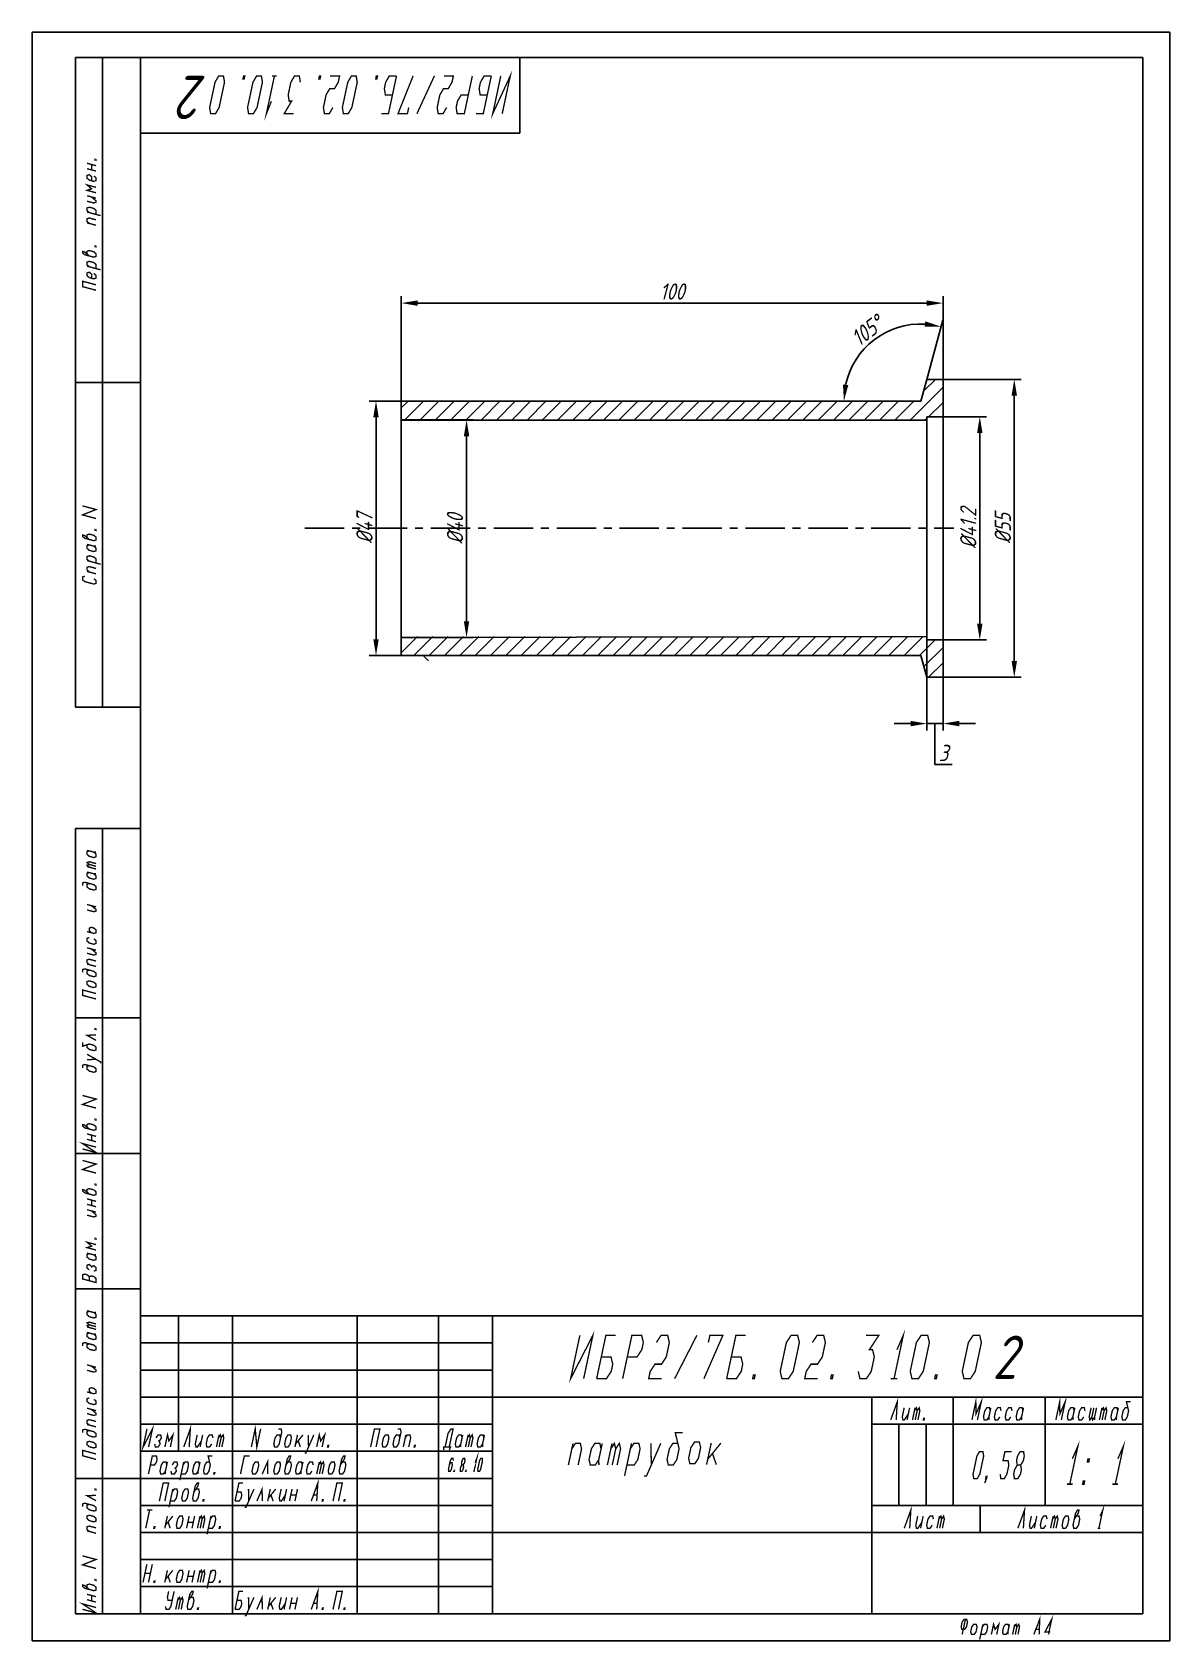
# Model space of a CAD drawing. Header units: millimetres. Extents: x 0 to 210, y 0 to 297.
import ezdxf

# ---------------------------------------------------------------- set-up
doc = ezdxf.new("R2010")
doc.units = ezdxf.units.MM
doc.header["$LTSCALE"] = 19.36
doc.header["$PDMODE"] = 3
doc.header["$PDSIZE"] = 1
doc.linetypes.add('CENTER', pattern=[0.6, 0.375, -0.075, 0.075, -0.075])
doc.layers.get('0').update_dxf_attribs({"linetype": 'CONTINUOUS'})
doc.layers.get('Defpoints').update_dxf_attribs({"linetype": 'CONTINUOUS'})
doc.layers.add('ALL_AXIS', color=7, linetype='CONTINUOUS')
doc.layers.add('Layer2', color=7, linetype='CONTINUOUS')
doc.styles.add('GOST', font='GOST.shx', dxfattribs={"oblique": 15})
doc.dimstyles.new('GOST', dxfattribs={"dimscale": 0, "dimtxt": 3, "dimasz": 3, "dimexe": 1.25, "dimexo": 0, "dimtad": 1, "dimtoh": 1, "dimdec": 3, "dimdsep": 46, "dimtxsty": 'GOST', "dimcen": 5, "dimadec": 3, "dimazin": 2, "dimtfac": 1, "dimtdec": 4, "dimtmove": 1, "dimatfit": 3, "dimfxl": 1, "dimtolj": 1, "dimtzin": 0, "dimarcsym": 0})

msp = doc.modelspace()

# ---------------------------------------------------------------- texts
at = {"insert": (32.3243, 280.9401), "char_height": 8, "width": 7.1755, "attachment_point": 1, "rotation": 180, "style": 'GOST'}
msp.add_mtext('{\\Fgost.shx;2}', dxfattribs=at)
at = {"insert": (177.2637, 56.3549), "char_height": 8, "width": 8.6803, "attachment_point": 1, "style": 'GOST'}
msp.add_mtext('{\\Fgost.shx;2}', dxfattribs=at)

# ---------------------------------------------------------------- blocks, each defined once
blk = doc.blocks.new('*D5')
at = {"layer": 'Defpoints', "color": 0}
for p in [(168.14, 246.98), (168.14, 232.9), (68.14, 228.9)]:
    blk.add_point(p, dxfattribs=at)
at = {"layer": 'Layer2', "color": 0, "lineweight": -2}
for p, q in [((68.14, 228.9), (68.14, 248.23)), ((71.14, 246.98), (165.14, 246.98)), ((168.14, 232.9), (168.14, 248.23))]:
    blk.add_line(p, q, dxfattribs=at)
at = {"layer": 'Layer2', "color": 0}
for points in [[(71.14, 247.48), (71.14, 246.48), (68.14, 246.98)], [(165.14, 247.48), (165.14, 246.48), (168.14, 246.98)]]:
    blk.add_solid(points, dxfattribs=at)
at = {"layer": 'Layer2', "color": 0, "insert": (118.14, 249.11), "char_height": 3, "attachment_point": 5, "style": 'GOST'}
blk.add_mtext('\\A1;100', dxfattribs=at)
blk = doc.blocks.new('*D6')
at = {"layer": 'Defpoints', "color": 0}
for p in [(166.72, 232.9), (168.14, 177.9), (181.29, 177.9)]:
    blk.add_point(p, dxfattribs=at)
at = {"layer": 'Layer2', "color": 0, "lineweight": -2}
for p, q in [((166.72, 232.9), (182.54, 232.9)), ((181.29, 229.9), (181.29, 180.9)), ((168.14, 177.9), (182.54, 177.9))]:
    blk.add_line(p, q, dxfattribs=at)
at = {"layer": 'Layer2', "color": 0}
for points in [[(180.79, 229.9), (181.79, 229.9), (181.29, 232.9)], [(180.79, 180.9), (181.79, 180.9), (181.29, 177.9)]]:
    blk.add_solid(points, dxfattribs=at)
at = {"layer": 'Layer2', "color": 0, "insert": (179.17, 205.4), "char_height": 3, "attachment_point": 5, "rotation": 90, "style": 'GOST'}
blk.add_mtext('\\A1;\\A1;%%c55 ', dxfattribs=at)
blk = doc.blocks.new('*D7')
at = {"layer": 'Defpoints', "color": 0}
for p in [(168.14, 226), (168.14, 184.8), (174.92, 184.8)]:
    blk.add_point(p, dxfattribs=at)
at = {"layer": 'Layer2', "color": 0, "lineweight": -2}
for p, q in [((168.14, 226), (176.17, 226)), ((174.92, 223), (174.92, 187.8)), ((168.14, 184.8), (176.17, 184.8))]:
    blk.add_line(p, q, dxfattribs=at)
at = {"layer": 'Layer2', "color": 0}
for points in [[(174.42, 223), (175.42, 223), (174.92, 226)], [(174.42, 187.8), (175.42, 187.8), (174.92, 184.8)]]:
    blk.add_solid(points, dxfattribs=at)
at = {"layer": 'Layer2', "color": 0, "insert": (172.8, 205.4), "char_height": 3, "attachment_point": 5, "rotation": 90, "style": 'GOST'}
blk.add_mtext('\\A1;\\A1;%%c41.2 ', dxfattribs=at)
blk = doc.blocks.new('*D8')
at = {"layer": 'Defpoints', "color": 0}
for p in [(165.14, 184.8), (168.14, 184.8), (168.14, 169.35)]:
    blk.add_point(p, dxfattribs=at)
at = {"layer": 'Layer2', "color": 0, "lineweight": -2}
for p, q in [((165.14, 184.8), (165.14, 168.1)), ((168.14, 184.8), (168.14, 168.1)), ((162.14, 169.35), (159.14, 169.35)), ((165.14, 169.35), (168.14, 169.35)), ((165.14, 169.35), (168.14, 169.35)), ((166.64, 169.35), (166.64, 161.79)), ((171.14, 169.35), (174.14, 169.35)), ((166.64, 161.79), (169.81, 161.79))]:
    blk.add_line(p, q, dxfattribs=at)
at = {"layer": 'Layer2', "color": 0}
for points in [[(162.14, 169.85), (162.14, 168.85), (165.14, 169.35)], [(171.14, 169.85), (171.14, 168.85), (168.14, 169.35)]]:
    blk.add_solid(points, dxfattribs=at)
at = {"layer": 'Layer2', "color": 0, "insert": (168.23, 163.92), "char_height": 3, "attachment_point": 5, "style": 'GOST'}
blk.add_mtext('\\A1;3', dxfattribs=at)
blk = doc.blocks.new('*D9')
at = {"layer": 'Defpoints', "color": 0}
for p in [(68.14, 225.4), (68.14, 185.23), (80.18, 185.23)]:
    blk.add_point(p, dxfattribs=at)
at = {"layer": 'Layer2', "color": 0, "lineweight": -2}
for p, q in [((68.14, 225.4), (81.43, 225.4)), ((80.18, 222.4), (80.18, 188.23)), ((68.14, 185.23), (81.43, 185.23))]:
    blk.add_line(p, q, dxfattribs=at)
at = {"layer": 'Layer2', "color": 0}
for points in [[(79.68, 222.4), (80.68, 222.4), (80.18, 225.4)], [(79.68, 188.23), (80.68, 188.23), (80.18, 185.23)]]:
    blk.add_solid(points, dxfattribs=at)
at = {"layer": 'Layer2', "color": 0, "insert": (78.05, 205.31), "char_height": 3, "attachment_point": 5, "rotation": 90, "style": 'GOST'}
blk.add_mtext('\\A1;\\A1;%%c40 ', dxfattribs=at)
blk = doc.blocks.new('*D10')
at = {"layer": 'Defpoints', "color": 0}
for p in [(68.14, 228.9), (63.47, 181.9), (68.14, 181.9)]:
    blk.add_point(p, dxfattribs=at)
at = {"layer": 'Layer2', "color": 0, "lineweight": -2}
for p, q in [((68.14, 228.9), (62.22, 228.9)), ((63.47, 225.9), (63.47, 184.9)), ((68.14, 181.9), (62.22, 181.9))]:
    blk.add_line(p, q, dxfattribs=at)
at = {"layer": 'Layer2', "color": 0}
for points in [[(62.97, 225.9), (63.97, 225.9), (63.47, 228.9)], [(62.97, 184.9), (63.97, 184.9), (63.47, 181.9)]]:
    blk.add_solid(points, dxfattribs=at)
at = {"layer": 'Layer2', "color": 0, "insert": (61.34, 205.4), "char_height": 3, "attachment_point": 5, "rotation": 90, "style": 'GOST'}
blk.add_mtext('\\A1;\\A1;%%c47 ', dxfattribs=at)
blk = doc.blocks.new('*D11')
at = {"layer": 'Defpoints', "color": 0}
for p in [(159.2, 242.27), (165.14, 232.9), (68.14, 228.9), (164.07, 228.9), (164.07, 228.9)]:
    blk.add_point(p, dxfattribs=at)
at = {"layer": 'Layer2', "color": 0, "lineweight": -2}
blk.add_line((165.14, 232.9), (168.07, 243.85), dxfattribs=at)
blk.add_arc((164.07, 228.9), 14.23, 87.102, 167.898, dxfattribs=at)
at = {"layer": 'Layer2', "color": 0}
for points in [[(164.87, 243.6), (164.71, 242.61), (167.75, 242.64)], [(150.65, 231.83), (149.66, 231.93), (149.84, 228.9)]]:
    blk.add_solid(points, dxfattribs=at)
at = {"layer": 'Layer2', "color": 0, "insert": (154.11, 241.87), "char_height": 3, "attachment_point": 5, "rotation": 37.5, "style": 'GOST'}
blk.add_mtext('\\A1;105°', dxfattribs=at)

# ---------------------------------------------------------------- dimensions: what is measured, and where the dimension line sits
at = {"layer": 'Layer2'}
for base, p1, p2, picture, middle in [((168.1402, 246.9824), (68.1402, 228.8964), (168.1402, 232.8964), '*D5', (118.1402, 249.1074)), ((168.1402, 169.3535), (165.1402, 184.7964), (168.1402, 184.7964), '*D8', (167.2652, 163.916))]:
    dim = msp.add_linear_dim(base=base, p1=p1, p2=p2, dimstyle='GOST', override={"dimscale": 1}, dxfattribs=at)
    dim.commit()
    dim.dimension.update_dxf_attribs({"geometry": picture, "text_midpoint": middle})
dim = msp.add_angular_dim_2l(base=(159.2016, 242.2679), line1=((165.1402, 232.8964), (164.0684, 228.8964)), line2=((164.0684, 228.8964), (68.1402, 228.8964)), dimstyle='GOST', override={"dimscale": 1}, dxfattribs=at)
dim.commit()
dim.dimension.update_dxf_attribs({"geometry": '*D11', "text_midpoint": (154.1123, 241.8714)})
for base, p1, p2, text, picture, middle in [((181.2939, 177.8964), (166.7227, 232.8964), (168.1402, 177.8964), '\\A1;%%c<> ', '*D6', (179.1689, 205.3964)), ((63.4657, 181.8964), (68.1402, 228.8964), (68.1402, 181.8964), '\\A1;%%c<> ', '*D10', (61.3407, 205.3964)), ((174.9232, 184.7964), (168.1402, 225.9964), (168.1402, 184.7964), '\\A1;%%c<> ', '*D7', (172.798, 205.3964)), ((80.1798, 185.2256), (68.1402, 225.3964), (68.1402, 185.2256), '\\A1;%%c40 ', '*D9', (78.0548, 205.311))]:
    dim = msp.add_linear_dim(base=base, p1=p1, p2=p2, angle=90, text=text, dimstyle='GOST', override={"dimscale": 1, "dimgap": 0.625, "dimlfac": 1, "dimsah": 1, "dimse1": 0, "dimse2": 0, "dimsd1": 0, "dimsd2": 0, "dimtmove": 1}, dxfattribs=at)
    dim.commit()
    dim.dimension.update_dxf_attribs({"geometry": picture, "text_midpoint": middle})

# ---------------------------------------------------------------- linework, layer by layer
at = {"color": 7, "linetype": 'Continuous'}
for p, q in [((0, 297), (0, 0)), ((0, 297), (210, 297)), ((210, 297), (210, 0)), ((8, 172.3499), (8, 292.3499)), ((8, 292.3499), (20, 292.3499)), ((13, 172.3499), (13, 292.3499)), ((90, 292.3499), (20, 292.3499)), ((20, 278.3499), (20, 292.3499)), ((20, 172.3499), (20, 292.3499)), ((20, 5), (20, 292.3499)), ((205, 292.3499), (20, 292.3499)), ((90, 278.3499), (90, 292.3499)), ((205, 5), (205, 292.3499)), ((90, 278.3499), (20, 278.3499)), ((8, 232.3499), (20, 232.3499)), ((165.1402, 232.8964), (164.0684, 228.8964)), ((168.1402, 232.8964), (165.1402, 232.8964)), ((168.1402, 177.8964), (168.1402, 232.8964)), ((68.1402, 228.8964), (68.1402, 181.8964)), ((164.0684, 228.8964), (68.1402, 228.8964)), ((168.1402, 225.9964), (165.1402, 225.9964)), ((165.1402, 184.7964), (165.1402, 225.9964)), ((68.1402, 225.3964), (165.1402, 225.3964)), ((68.1402, 185.2256), (165.1402, 185.3964)), ((168.1402, 184.7964), (165.1402, 184.7964)), ((164.0684, 181.8964), (68.1402, 181.8964)), ((165.1402, 177.8964), (164.0684, 181.8964)), ((168.1402, 177.8964), (165.1402, 177.8964)), ((8, 172.3499), (20, 172.3499)), ((8, 5), (8, 150)), ((8, 150), (20, 150)), ((13, 5), (13, 150)), ((20, 5), (20, 150)), ((8, 115), (20, 115)), ((8, 90), (20, 90)), ((8, 65), (20, 65)), ((205, 60), (20, 60)), ((20, 5), (20, 60)), ((27, 35), (27, 60)), ((37, 5), (37, 60)), ((60, 5), (60, 60)), ((75, 5), (75, 60)), ((85, 5), (85, 60)), ((205, 5), (205, 60)), ((85, 55), (20, 55)), ((85, 50), (20, 50)), ((205, 45), (20, 45)), ((155, 5), (155, 45)), ((170, 25), (170, 45)), ((187, 25), (187, 45)), ((85, 40), (20, 40)), ((205, 40), (155, 40)), ((160, 25), (160, 40)), ((165, 25), (165, 40)), ((85, 35), (20, 35)), ((8, 30), (20, 30)), ((85, 30), (20, 30)), ((85, 25), (20, 25)), ((205, 25), (155, 25)), ((175, 20), (175, 25)), ((205, 20), (20, 20)), ((85, 15), (20, 15)), ((85, 10), (20, 10)), ((8, 5), (20, 5)), ((205, 5), (20, 5)), ((205, 5), (20, 5)), ((0, 0), (210, 0))]:
    msp.add_line(p, q, dxfattribs=at)
at = {"color": 2, "linetype": 'Continuous'}
for p, q in [((164.561, 230.7347), (166.7227, 232.8964)), ((68.1402, 227.652), (69.3846, 228.8964)), ((68.713, 225.3964), (72.213, 228.8964)), ((71.5415, 225.3964), (75.0415, 228.8964)), ((74.3699, 225.3964), (77.8699, 228.8964)), ((77.1983, 225.3964), (80.6983, 228.8964)), ((80.0267, 225.3964), (83.5267, 228.8964)), ((82.8552, 225.3964), (86.3552, 228.8964)), ((85.6836, 225.3964), (89.1836, 228.8964)), ((88.512, 225.3964), (92.012, 228.8964)), ((91.3404, 225.3964), (94.8404, 228.8964)), ((94.1689, 225.3964), (97.6689, 228.8964)), ((96.9973, 225.3964), (100.4973, 228.8964)), ((99.8257, 225.3964), (103.3257, 228.8964)), ((102.6541, 225.3964), (106.1541, 228.8964)), ((105.4826, 225.3964), (108.9826, 228.8964)), ((108.311, 225.3964), (111.811, 228.8964)), ((111.1394, 225.3964), (114.6394, 228.8964)), ((113.9679, 225.3964), (117.4679, 228.8964)), ((116.7963, 225.3964), (120.2963, 228.8964)), ((119.6247, 225.3964), (123.1247, 228.8964)), ((122.4531, 225.3964), (125.9531, 228.8964)), ((125.2816, 225.3964), (128.7816, 228.8964)), ((128.11, 225.3964), (131.61, 228.8964)), ((130.9384, 225.3964), (134.4384, 228.8964)), ((133.7668, 225.3964), (137.2668, 228.8964)), ((136.5953, 225.3964), (140.0953, 228.8964)), ((139.4237, 225.3964), (142.9237, 228.8964)), ((142.2521, 225.3964), (145.7521, 228.8964)), ((145.0806, 225.3964), (148.5806, 228.8964)), ((147.909, 225.3964), (151.409, 228.8964)), ((150.7374, 225.3964), (154.2374, 228.8964)), ((153.5658, 225.3964), (157.0658, 228.8964)), ((156.3943, 225.3964), (159.8943, 228.8964)), ((159.2227, 225.3964), (162.7227, 228.8964)), ((162.0511, 225.3964), (168.1402, 231.4855)), ((165.4795, 225.9964), (168.1402, 228.6571)), ((164.8795, 225.3964), (165.1402, 225.6571)), ((68.1402, 185.2256), (68.311, 185.3964)), ((68.1402, 182.3972), (71.1394, 185.3964)), ((70.4679, 181.8964), (73.9679, 185.3964)), ((73.2963, 181.8964), (76.7963, 185.3964)), ((76.1247, 181.8964), (79.6247, 185.3964)), ((78.9531, 181.8964), (82.4531, 185.3964)), ((81.7816, 181.8964), (85.2816, 185.3964)), ((84.61, 181.8964), (88.11, 185.3964)), ((87.4384, 181.8964), (90.9384, 185.3964)), ((90.2668, 181.8964), (93.7668, 185.3964)), ((93.0953, 181.8964), (96.5953, 185.3964)), ((95.9237, 181.8964), (99.4237, 185.3964)), ((98.7521, 181.8964), (102.2521, 185.3964)), ((101.5806, 181.8964), (105.0806, 185.3964)), ((104.409, 181.8964), (107.909, 185.3964)), ((107.2374, 181.8964), (110.7374, 185.3964)), ((110.0658, 181.8964), (113.5658, 185.3964)), ((112.8943, 181.8964), (116.3943, 185.3964)), ((115.7227, 181.8964), (119.2227, 185.3964)), ((118.5511, 181.8964), (122.0511, 185.3964)), ((121.3795, 181.8964), (124.8795, 185.3964)), ((124.208, 181.8964), (127.708, 185.3964)), ((127.0364, 181.8964), (130.5364, 185.3964)), ((129.8648, 181.8964), (133.3648, 185.3964)), ((132.6933, 181.8964), (136.1933, 185.3964)), ((135.5217, 181.8964), (139.0217, 185.3964)), ((138.3501, 181.8964), (141.8501, 185.3964)), ((141.1785, 181.8964), (144.6785, 185.3964)), ((144.007, 181.8964), (147.507, 185.3964)), ((146.8354, 181.8964), (150.3354, 185.3964)), ((149.6638, 181.8964), (153.1638, 185.3964)), ((152.4922, 181.8964), (155.9922, 185.3964)), ((155.3207, 181.8964), (158.8207, 185.3964)), ((158.1491, 181.8964), (161.6491, 185.3964)), ((160.9775, 181.8964), (164.4775, 185.3964)), ((163.806, 181.8964), (166.706, 184.7964)), ((73.1402, 180.9038), (72.1477, 181.8964)), ((164.6107, 179.8727), (168.1402, 183.4022)), ((165.4628, 177.8964), (168.1402, 180.5738))]:
    msp.add_line(p, q, dxfattribs=at)
at = {"color": 2, "linetype": 'Continuous', "const_width": 0.25}
for points in [[(35.3125, 288.9281), (35.502, 287.7614), (34.5101, 283.0948), (33.8246, 281.9281), (32.9496, 281.9281), (32.7601, 283.0948), (33.752, 287.7614), (34.4375, 288.9281), (35.3125, 288.9281)], [(39.0312, 288.9281), (39.25, 288.9281), (39.126, 288.3448), (38.9073, 288.3448), (39.0312, 288.9281)], [(42.3125, 288.9281), (42.502, 287.7614), (41.5101, 283.0948), (40.8246, 281.9281), (39.9496, 281.9281), (39.7601, 283.0948), (40.752, 287.7614), (41.4375, 288.9281), (42.3125, 288.9281)], [(44.1643, 284.2614), (43.2309, 281.9281), (44.7188, 288.9281)], [(45.1563, 288.9281), (44.2812, 288.9281)], [(48.2621, 281.9281), (46.5121, 281.9281), (47.8831, 284.2614), (47.4456, 284.2614), (47.256, 285.4281), (47.752, 287.7614), (48.4375, 288.9281), (49.3125, 288.9281), (49.502, 287.7614)], [(53.0313, 288.9281), (53.25, 288.9281), (53.126, 288.3448), (52.9073, 288.3448), (53.0313, 288.9281)], [(55.5101, 283.0948), (54.8246, 281.9281), (53.9496, 281.9281), (53.7601, 283.0948), (54.2561, 285.4281), (54.9415, 286.5948), (55.8165, 286.5948), (56.502, 287.7614), (56.75, 288.9281), (55, 288.9281)], [(59.8125, 288.9281), (60.002, 287.7614), (59.0101, 283.0948), (58.3246, 281.9281), (57.4496, 281.9281), (57.2601, 283.0948), (58.252, 287.7614), (58.9375, 288.9281), (59.8125, 288.9281)], [(63.5312, 288.9281), (63.75, 288.9281), (63.626, 288.3448), (63.4073, 288.3448), (63.5312, 288.9281)], [(67.25, 288.9281), (65.7621, 281.9281), (64.4496, 281.9281)], [(67.25, 288.9281), (65.9375, 288.9281), (65.252, 287.7614), (65.004, 286.5948), (65.1936, 285.4281), (66.506, 285.4281)], [(70.3125, 288.9281), (67.5121, 281.9281), (69.2621, 281.9281), (69.5101, 283.0948)], [(74.25, 288.9281), (71.0121, 281.9281)], [(76.5101, 283.0948), (75.8246, 281.9281), (74.9496, 281.9281), (74.7601, 283.0948), (75.2561, 285.4281), (75.9415, 286.5948), (76.8165, 286.5948), (77.502, 287.7614), (77.75, 288.9281), (76, 288.9281)], [(81.25, 288.9281), (79.7621, 281.9281), (78.4496, 281.9281), (78.2601, 283.0948), (78.5081, 284.2614), (79.1935, 285.4281), (80.5061, 285.4281)], [(84.75, 288.9281), (83.2621, 281.9281), (81.9496, 281.9281)], [(84.75, 288.9281), (83.4375, 288.9281), (82.752, 287.7614), (82.504, 286.5948), (82.6935, 285.4281), (84.006, 285.4281)], [(86.7621, 281.9281), (88.25, 288.9281), (85.0121, 281.9281), (86.5, 288.9281)], [(11.7941, 273.4749), (11.7941, 273.3499), (11.5858, 273.4057), (11.5858, 273.5307), (11.7941, 273.4749)], [(10.1274, 272.7965), (11.7941, 272.3499)], [(11.7941, 271.3499), (10.1274, 271.7965)], [(10.9608, 269.5732), (10.9608, 270.3232), (10.5441, 270.6848), (10.1274, 270.5465), (10.1274, 270.0465), (10.5441, 269.6848), (11.3774, 269.4615), (11.7941, 269.5999), (11.7941, 270.0999), (11.3774, 270.4616)], [(10.9608, 271.5732), (10.9608, 272.5732)], [(11.7941, 267.3499), (10.1274, 267.7965), (10.9608, 268.0732), (10.1274, 268.7965), (11.7941, 268.3499)], [(10.1274, 266.7965), (11.7941, 266.3499)], [(10.1274, 265.7965), (11.3774, 265.4615), (11.7941, 265.5999), (11.7941, 265.8499), (10.9608, 266.5732)], [(11.7941, 263.3499), (11.7941, 264.0999), (11.3774, 264.4615), (10.5441, 264.6848), (10.1274, 264.5465), (10.1274, 264.0465), (10.5441, 263.6848)], [(12.6274, 263.1266), (10.1274, 263.7965)], [(10.5441, 261.6848), (10.1274, 262.0465), (10.1274, 262.5465), (10.5441, 262.6848), (11.7941, 262.3499)], [(11.7941, 261.3499), (10.1274, 261.7965)], [(10.5441, 255.6848), (9.7108, 256.4081), (9.2941, 256.5198), (9.2941, 256.2698), (9.7108, 255.9081), (11.3774, 255.4616), (11.7941, 255.5999), (11.7941, 256.0999), (11.3774, 256.4615), (10.5441, 256.6848), (10.1274, 256.5465), (10.1274, 256.0465)], [(11.7941, 257.4749), (11.7941, 257.3499), (11.5858, 257.4057), (11.5858, 257.5307), (11.7941, 257.4749)], [(11.7941, 253.3499), (11.7941, 254.0999), (11.3774, 254.4615), (10.5441, 254.6848), (10.1274, 254.5465), (10.1274, 254.0465), (10.5441, 253.6848)], [(12.6274, 253.1266), (10.1274, 253.7965)], [(10.9608, 251.5732), (10.9608, 252.3232), (10.5441, 252.6848), (10.1274, 252.5465), (10.1274, 252.0465), (10.5441, 251.6848), (11.3774, 251.4615), (11.7941, 251.5999), (11.7941, 252.0999), (11.3774, 252.4615)], [(11.7941, 249.3499), (9.2941, 250.0198), (9.2941, 251.0198), (11.7941, 250.3499)], [(11.7941, 207.2041), (9.2941, 207.8739), (11.7941, 208.8707), (9.2941, 209.5406)], [(11.7941, 205.1207), (11.7941, 204.9957), (11.5858, 205.0516), (11.5858, 205.1766), (11.7941, 205.1207)], [(10.5441, 203.3307), (9.7108, 204.054), (9.2941, 204.1656), (9.2941, 203.9156), (9.7108, 203.554), (11.3774, 203.1074), (11.7941, 203.2457), (11.7941, 203.7457), (11.3774, 204.1074), (10.5441, 204.3307), (10.1274, 204.1923), (10.1274, 203.6923)], [(10.1274, 202.4423), (11.3774, 202.1074), (11.7941, 202.1207)], [(10.5441, 202.3307), (10.1274, 202.1923), (10.1274, 201.6923), (10.5441, 201.3307), (11.3774, 201.1074), (11.7941, 201.2457), (11.7941, 201.7457), (11.3774, 202.1074)], [(11.7941, 198.9957), (11.7941, 199.7457), (11.3774, 200.1074), (10.5441, 200.3307), (10.1274, 200.1923), (10.1274, 199.6923), (10.5441, 199.3307)], [(12.6274, 198.7724), (10.1274, 199.4423)], [(9.7108, 196.554), (9.2941, 196.4156), (9.2941, 195.9156), (9.7108, 195.554), (11.3774, 195.1074), (11.7941, 195.2457), (11.7941, 195.7457), (11.3774, 196.1074)], [(10.5441, 197.3307), (10.1274, 197.6923), (10.1274, 198.1923), (10.5441, 198.3307), (11.7941, 197.9957)], [(11.7941, 196.9957), (10.1274, 197.4423)], [(10.1274, 145.9466), (11.3774, 145.6116), (11.7941, 145.625)], [(10.5441, 145.8349), (10.1274, 145.6966), (10.1274, 145.1966), (10.5441, 144.8349), (11.3774, 144.6117), (11.7941, 144.75), (11.7941, 145.25), (11.3774, 145.6116)], [(10.5441, 143.3349), (10.1274, 143.6966), (10.5441, 143.8349), (11.7941, 143.5)], [(10.5441, 142.8349), (10.1274, 143.1966), (10.5441, 143.3349), (11.7941, 143)], [(11.7941, 142.5), (10.1274, 142.9466)], [(10.5441, 139.8349), (10.1274, 139.6966), (10.1274, 139.1966), (10.5441, 138.8349), (11.3774, 138.6116), (11.7941, 138.75), (11.7941, 139.25), (11.3774, 139.6116), (9.7108, 140.0582), (9.2941, 139.9199), (9.2941, 139.4199)], [(10.1274, 141.9466), (11.3774, 141.6116), (11.7941, 141.625)], [(10.5441, 141.8349), (10.1274, 141.6966), (10.1274, 141.1966), (10.5441, 140.8349), (11.3774, 140.6116), (11.7941, 140.75), (11.7941, 141.25), (11.3774, 141.6116)], [(10.1274, 135.9466), (11.7941, 135.5)], [(10.1274, 134.9466), (11.3774, 134.6116), (11.7941, 134.75), (11.7941, 135), (10.9608, 135.7233)], [(10.1274, 130.9466), (11.3774, 130.6116), (11.7941, 130.75), (11.7941, 131.25), (11.3774, 131.6116), (10.9608, 131.7233), (10.5441, 131.5849), (10.5441, 131.0849), (10.9608, 130.7233)], [(10.5441, 129.8349), (10.1274, 129.6966), (10.1274, 129.1966), (10.5441, 128.8349), (11.3774, 128.6116), (11.7941, 128.75), (11.7941, 129.25), (11.3774, 129.6116)], [(10.1274, 127.9466), (11.7941, 127.5)], [(10.1274, 126.9466), (11.3774, 126.6116), (11.7941, 126.75), (11.7941, 127), (10.9608, 127.7233)], [(10.5441, 124.8349), (10.1274, 125.1966), (10.1274, 125.6966), (10.5441, 125.8349), (11.7941, 125.5)], [(11.7941, 124.5), (10.1274, 124.9466)], [(10.5441, 123.8349), (10.1274, 123.6966), (10.1274, 123.1966), (10.5441, 122.8349), (11.3774, 122.6117), (11.7941, 122.75), (11.7941, 123.25), (11.3774, 123.6116), (9.7108, 124.0582), (9.2941, 123.9199), (9.2941, 123.4199)], [(11.3774, 120.6116), (11.7941, 120.75), (11.7941, 121.25), (11.3774, 121.6116), (10.5441, 121.8349), (10.1274, 121.6966), (10.1274, 121.1966), (10.5441, 120.8349), (11.3774, 120.6116)], [(11.7941, 118.5), (9.2941, 119.1699), (9.2941, 120.1699), (11.7941, 119.5)], [(11.7941, 112.9792), (11.7941, 112.8542), (11.5858, 112.91), (11.5858, 113.035), (11.7941, 112.9792)], [(10.1274, 110.0507), (10.1274, 109.5508), (10.5441, 109.1891), (11.3774, 108.9658), (11.7941, 109.1042), (11.7941, 109.6042), (11.3774, 109.9658), (10.5441, 110.1891), (9.2941, 109.774), (9.2941, 110.524)], [(11.7941, 110.8542), (10.1274, 111.8007), (11.7941, 111.8542)], [(12.6274, 106.6309), (12.6274, 106.8809), (10.1274, 108.3007)], [(10.1274, 107.3007), (11.7941, 107.3542)], [(10.5441, 106.1891), (10.1274, 106.0508), (10.1274, 105.5507), (10.5441, 105.1891), (11.3774, 104.9658), (11.7941, 105.1042), (11.7941, 105.6042), (11.3774, 105.9658), (9.7108, 106.4124), (9.2941, 106.274), (9.2941, 105.774)], [(11.7941, 98.3542), (9.2941, 99.024), (11.7941, 100.0208), (9.2941, 100.6907)], [(10.5441, 94.4808), (9.7108, 95.2041), (9.2941, 95.3157), (9.2941, 95.0657), (9.7108, 94.7041), (11.3774, 94.2575), (11.7941, 94.3958), (11.7941, 94.8958), (11.3774, 95.2575), (10.5441, 95.4808), (10.1274, 95.3424), (10.1274, 94.8424)], [(11.7941, 96.2708), (11.7941, 96.1458), (11.5858, 96.2017), (11.5858, 96.3267), (11.7941, 96.2708)], [(9.2941, 90.8157), (11.7941, 90.1458), (9.2941, 91.8157), (11.7941, 91.1458)], [(10.1274, 93.5924), (11.7941, 93.1458)], [(11.7941, 92.1458), (10.1274, 92.5924)], [(10.9608, 92.3691), (10.9608, 93.3691)], [(11.7941, 86.3542), (9.2941, 87.024), (11.7941, 88.0208), (9.2941, 88.6907)], [(10.5441, 82.4808), (9.7108, 83.2041), (9.2941, 83.3157), (9.2941, 83.0657), (9.7108, 82.7041), (11.3774, 82.2575), (11.7941, 82.3958), (11.7941, 82.8958), (11.3774, 83.2575), (10.5441, 83.4808), (10.1274, 83.3424), (10.1274, 82.8424)], [(11.7941, 84.2708), (11.7941, 84.1458), (11.5858, 84.2017), (11.5858, 84.3267), (11.7941, 84.2708)], [(10.1274, 81.5924), (11.7941, 81.1458)], [(11.7941, 80.1458), (10.1274, 80.5924)], [(10.9608, 80.3691), (10.9608, 81.3691)], [(10.1274, 79.5924), (11.7941, 79.1458)], [(10.1274, 78.5924), (11.3774, 78.2575), (11.7941, 78.3958), (11.7941, 78.6458), (10.9608, 79.3691)], [(11.7941, 74.2708), (11.7941, 74.1458), (11.5858, 74.2017), (11.5858, 74.3267), (11.7941, 74.2708)], [(11.7941, 72.1458), (10.1274, 72.5924), (10.9608, 72.8691), (10.1274, 73.5924), (11.7941, 73.1458)], [(10.1274, 71.5924), (11.3774, 71.2575), (11.7941, 71.2708)], [(10.5441, 71.4808), (10.1274, 71.3424), (10.1274, 70.8424), (10.5441, 70.4808), (11.3774, 70.2575), (11.7941, 70.3958), (11.7941, 70.8958), (11.3774, 71.2575)], [(11.3774, 68.2575), (11.7941, 68.3958), (11.7941, 68.8958), (11.3774, 69.2575), (10.9608, 69.1191), (10.5441, 69.4808), (10.1274, 69.3424), (10.1274, 68.8424), (10.5441, 68.4808)], [(10.9608, 68.8691), (10.9608, 69.1191)], [(11.7941, 66.1458), (11.7941, 66.8958), (11.3774, 67.2575), (10.9608, 67.3691), (10.5441, 67.2308), (10.1274, 67.5924), (9.7108, 67.7041), (9.2941, 67.5657), (9.2941, 66.8157), (11.7941, 66.1458)], [(10.5441, 66.4808), (10.5441, 67.2308)], [(10.1274, 60.9466), (11.3774, 60.6116), (11.7941, 60.625)], [(10.5441, 60.8349), (10.1274, 60.6966), (10.1274, 60.1966), (10.5441, 59.8349), (11.3774, 59.6116), (11.7941, 59.75), (11.7941, 60.25), (11.3774, 60.6116)], [(10.5441, 58.3349), (10.1274, 58.6966), (10.5441, 58.8349), (11.7941, 58.5)], [(10.5441, 57.8349), (10.1274, 58.1966), (10.5441, 58.3349), (11.7941, 58)], [(11.7941, 57.5), (10.1274, 57.9466)], [(10.1274, 56.9466), (11.3774, 56.6116), (11.7941, 56.625)], [(10.5441, 56.8349), (10.1274, 56.6966), (10.1274, 56.1966), (10.5441, 55.8349), (11.3774, 55.6116), (11.7941, 55.75), (11.7941, 56.25), (11.3774, 56.6116)], [(101.1005, 56.4106), (99.4, 48.4106), (103.5005, 56.4106), (101.8, 48.4106)], [(104.2, 48.4106), (105.9005, 56.4106), (107.7005, 56.4106)], [(109, 48.4106), (110.7004, 56.4106), (112.5005, 56.4106), (112.817, 55.0773), (112.5336, 53.744), (111.6502, 52.4106), (109.8502, 52.4106)], [(115.217, 55.0773), (116.1005, 56.4106), (117.3004, 56.4106), (117.617, 55.0773), (117.0502, 52.4106), (116.1668, 51.0773), (114.9668, 51.0773), (114.0834, 49.744), (113.8, 48.4106), (116.2, 48.4106)], [(118.6, 48.4106), (122.7005, 56.4106)], [(124, 48.4106), (127.5005, 56.4106), (125.1005, 56.4106), (124.817, 55.0773)], [(128.2, 48.4106), (129.9005, 56.4106), (131.7005, 56.4106)], [(138.4, 48.4106), (138.0834, 49.744), (139.217, 55.0773), (140.1005, 56.4106), (141.3005, 56.4106), (141.617, 55.0773), (140.4834, 49.744), (139.6, 48.4106), (138.4, 48.4106)], [(144.017, 55.0773), (144.9005, 56.4106), (146.1004, 56.4106), (146.417, 55.0773), (145.8502, 52.4106), (144.9668, 51.0773), (143.7668, 51.0773), (142.8834, 49.744), (142.6, 48.4106), (145, 48.4106)], [(153.9005, 56.4106), (156.3005, 56.4106), (154.5336, 53.744), (155.1336, 53.744), (155.4502, 52.4106), (154.8834, 49.744), (154, 48.4106), (152.8, 48.4106), (152.4834, 49.744)], [(159.6336, 53.744), (160.8004, 56.4106), (159.1, 48.4106)], [(162.4, 48.4106), (162.0834, 49.744), (163.217, 55.0773), (164.1004, 56.4106), (165.3005, 56.4106), (165.617, 55.0773), (164.4834, 49.744), (163.6, 48.4106), (162.4, 48.4106)], [(172, 48.4106), (171.6834, 49.744), (172.817, 55.0773), (173.7005, 56.4106), (174.9004, 56.4106), (175.217, 55.0773), (174.0834, 49.744), (173.2, 48.4106), (172, 48.4106)], [(10.5441, 54.8349), (10.1274, 54.6966), (10.1274, 54.1966), (10.5441, 53.8349), (11.3774, 53.6116), (11.7941, 53.75), (11.7941, 54.25), (11.3774, 54.6116), (9.7108, 55.0582), (9.2941, 54.9199), (9.2941, 54.4199)], [(10.1274, 50.9466), (11.7941, 50.5)], [(10.1274, 49.9466), (11.3774, 49.6116), (11.7941, 49.75), (11.7941, 50), (10.9608, 50.7233)], [(104.2, 48.4106), (106, 48.4106), (106.8834, 49.744), (107.1668, 51.0773), (106.8502, 52.4106), (105.0502, 52.4106)], [(128.2, 48.4106), (130, 48.4106), (130.8834, 49.744), (131.1668, 51.0773), (130.8502, 52.4106), (129.0502, 52.4106)], [(133.3, 48.4106), (133, 48.4106), (133.1417, 49.0773), (133.4417, 49.0773), (133.3, 48.4106)], [(147.7, 48.4106), (147.4, 48.4106), (147.5417, 49.0773), (147.8417, 49.0773), (147.7, 48.4106)], [(158.5, 48.4106), (159.7, 48.4106)], [(166.9, 48.4106), (166.6, 48.4106), (166.7417, 49.0773), (167.0417, 49.0773), (166.9, 48.4106)], [(10.1274, 45.9466), (11.3774, 45.6116), (11.7941, 45.75), (11.7941, 46.25), (11.3774, 46.6116), (10.9608, 46.7233), (10.5441, 46.5849), (10.5441, 46.0849), (10.9608, 45.7233)], [(10.5441, 44.8349), (10.1274, 44.6966), (10.1274, 44.1966), (10.5441, 43.8349), (11.3774, 43.6116), (11.7941, 43.75), (11.7941, 44.25), (11.3774, 44.6116)], [(158.48, 40.7876), (159.6946, 44.1376), (159.485, 40.7876)], [(173.475, 40.7876), (174.1871, 44.1376), (174.2149, 41.9042), (175.1921, 44.1376), (174.48, 40.7876)], [(188.965, 40.7876), (189.6771, 44.1376), (189.7049, 41.9042), (190.6821, 44.1376), (189.97, 40.7876)], [(10.1274, 42.9466), (11.7941, 42.5)], [(10.1274, 41.9466), (11.3774, 41.6116), (11.7941, 41.75), (11.7941, 42), (10.9608, 42.7233)], [(160.9647, 43.0209), (160.6087, 41.3459), (160.7413, 40.7876), (160.9925, 40.7876), (161.7323, 41.9042)], [(161.9697, 43.0209), (161.495, 40.7876)], [(162.5, 40.7876), (162.9747, 43.0209)], [(162.856, 42.4626), (163.226, 43.0209), (163.3585, 42.4626), (163.0025, 40.7876)], [(163.3585, 42.4626), (163.7285, 43.0209), (163.861, 42.4626), (163.505, 40.7876)], [(176.846, 42.4626), (176.7135, 43.0209), (176.2109, 43.0209), (175.841, 42.4626), (175.6037, 41.3459), (175.7363, 40.7876), (176.2388, 40.7876), (176.6087, 41.3459)], [(176.9647, 43.0209), (176.6087, 41.3459), (176.6156, 40.7876)], [(178.856, 42.4626), (178.7235, 43.0209), (178.221, 43.0209), (177.851, 42.4626), (177.6137, 41.3459), (177.7462, 40.7876), (178.2487, 40.7876), (178.6187, 41.3459)], [(180.866, 42.4626), (180.7335, 43.0209), (180.231, 43.0209), (179.861, 42.4626), (179.6237, 41.3459), (179.7563, 40.7876), (180.2588, 40.7876), (180.6287, 41.3459)], [(182.876, 42.4626), (182.7435, 43.0209), (182.241, 43.0209), (181.871, 42.4626), (181.6337, 41.3459), (181.7663, 40.7876), (182.2687, 40.7876), (182.6387, 41.3459)], [(182.9947, 43.0209), (182.6387, 41.3459), (182.6456, 40.7876)], [(192.336, 42.4626), (192.2035, 43.0209), (191.701, 43.0209), (191.331, 42.4626), (191.0937, 41.3459), (191.2262, 40.7876), (191.7287, 40.7876), (192.0987, 41.3459)], [(192.4547, 43.0209), (192.0987, 41.3459), (192.1056, 40.7876)], [(194.346, 42.4626), (194.2135, 43.0209), (193.711, 43.0209), (193.341, 42.4626), (193.1037, 41.3459), (193.2362, 40.7876), (193.7387, 40.7876), (194.1087, 41.3459)], [(195.4697, 43.0209), (195.1137, 41.3459), (195.2463, 40.7876), (195.6162, 41.3459), (195.7488, 40.7876), (196.1187, 41.3459), (196.4747, 43.0209)], [(195.9722, 43.0209), (195.6162, 41.3459)], [(197.005, 40.7876), (197.4797, 43.0209)], [(197.361, 42.4626), (197.731, 43.0209), (197.8635, 42.4626), (197.5075, 40.7876)], [(197.8635, 42.4626), (198.2335, 43.0209), (198.366, 42.4626), (198.01, 40.7876)], [(200.376, 42.4626), (200.2435, 43.0209), (199.741, 43.0209), (199.371, 42.4626), (199.1337, 41.3459), (199.2662, 40.7876), (199.7688, 40.7876), (200.1387, 41.3459)], [(200.4947, 43.0209), (200.1387, 41.3459), (200.1456, 40.7876)], [(202.2534, 43.0209), (201.751, 43.0209), (201.381, 42.4626), (201.1437, 41.3459), (201.2763, 40.7876), (201.7788, 40.7876), (202.1487, 41.3459), (202.386, 42.4626), (201.9883, 44.1376), (202.7421, 44.1376)], [(10.5441, 38.8349), (10.1274, 38.6966), (10.1274, 38.1966), (10.5441, 37.8349), (11.3774, 37.6116), (11.7941, 37.75), (11.7941, 38.25), (11.3774, 38.6116), (9.7108, 39.0582), (9.2941, 38.9199), (9.2941, 38.4199)], [(10.5441, 39.8349), (10.1274, 40.1966), (10.1274, 40.6966), (10.5441, 40.8349), (11.7941, 40.5)], [(11.7941, 39.5), (10.1274, 39.9466)], [(21.1971, 39.1376), (20.485, 35.7876), (22.2021, 39.1376), (21.49, 35.7876)], [(24.505, 35.7876), (24.9797, 38.0209), (25.2449, 36.9042), (25.9847, 38.0209), (25.51, 35.7876)], [(27.98, 35.7876), (29.1946, 39.1376), (28.985, 35.7876)], [(40.46, 35.7876), (41.1721, 39.1376), (41.465, 35.7876), (42.1771, 39.1376)], [(45.841, 37.4626), (45.7085, 38.0209), (45.206, 38.0209), (44.836, 37.4626), (44.5987, 36.3459), (44.7312, 35.7876), (45.2337, 35.7876), (45.6037, 36.3459), (46.0784, 38.5792), (45.9458, 39.1376), (45.4433, 39.1376)], [(52.52, 35.7876), (52.9947, 38.0209), (53.2599, 36.9042), (53.9997, 38.0209), (53.525, 35.7876)], [(62.475, 35.7876), (63.1871, 39.1376), (64.1921, 39.1376), (63.48, 35.7876)], [(67.856, 37.4626), (67.7235, 38.0209), (67.221, 38.0209), (66.851, 37.4626), (66.6137, 36.3459), (66.7463, 35.7876), (67.2488, 35.7876), (67.6187, 36.3459), (68.0934, 38.5792), (67.9608, 39.1376), (67.4583, 39.1376)], [(76.2313, 35.7876), (76.7653, 38.3001), (77.3202, 39.1376), (77.6971, 39.1376), (76.985, 35.7876)], [(164.6356, 40.7876), (164.51, 40.7876), (164.5693, 41.0667), (164.695, 41.0667), (164.6356, 40.7876)], [(196.1187, 41.3459), (196.1256, 40.7876)], [(11.3774, 35.6116), (11.7941, 35.75), (11.7941, 36.25), (11.3774, 36.6116), (10.5441, 36.8349), (10.1274, 36.6966), (10.1274, 36.1966), (10.5441, 35.8349), (11.3774, 35.6116)], [(22.6137, 36.3459), (22.7463, 35.7876), (23.2488, 35.7876), (23.6187, 36.3459), (23.4861, 36.9042), (23.856, 37.4626), (23.7235, 38.0209), (23.221, 38.0209), (22.851, 37.4626)], [(23.2349, 36.9042), (23.4861, 36.9042)], [(30.4647, 38.0209), (30.1087, 36.3459), (30.2413, 35.7876), (30.4925, 35.7876), (31.2324, 36.9042)], [(31.4697, 38.0209), (30.995, 35.7876)], [(33.361, 37.4626), (33.2285, 38.0209), (32.726, 38.0209), (32.356, 37.4626), (32.1187, 36.3459), (32.2513, 35.7876), (32.7538, 35.7876), (33.1237, 36.3459)], [(34.01, 35.7876), (34.4847, 38.0209)], [(34.366, 37.4626), (34.736, 38.0209), (34.8685, 37.4626), (34.5125, 35.7876)], [(34.8685, 37.4626), (35.2385, 38.0209), (35.371, 37.4626), (35.015, 35.7876)], [(46.6087, 36.3459), (46.7413, 35.7876), (47.2437, 35.7876), (47.6137, 36.3459), (47.851, 37.4626), (47.7185, 38.0209), (47.216, 38.0209), (46.846, 37.4626), (46.6087, 36.3459)], [(48.9747, 38.0209), (48.5, 35.7876)], [(48.6187, 36.3459), (49.9797, 38.0209)], [(49.1142, 36.9042), (49.505, 35.7876)], [(50.2726, 34.6709), (50.5239, 34.6709), (51.9897, 38.0209)], [(50.9847, 38.0209), (51.0125, 35.7876)], [(54.6556, 35.7876), (54.53, 35.7876), (54.5893, 36.0667), (54.715, 36.0667), (54.6556, 35.7876)], [(64.6037, 36.3459), (64.7363, 35.7876), (65.2387, 35.7876), (65.6087, 36.3459), (65.846, 37.4626), (65.7135, 38.0209), (65.211, 38.0209), (64.841, 37.4626), (64.6037, 36.3459)], [(68.505, 35.7876), (68.9797, 38.0209)], [(68.861, 37.4626), (69.231, 38.0209), (69.7335, 38.0209), (69.866, 37.4626), (69.51, 35.7876)], [(70.6406, 35.7876), (70.515, 35.7876), (70.5743, 36.0667), (70.7, 36.0667), (70.6406, 35.7876)], [(75.987, 35.2292), (75.98, 35.7876), (77.2362, 35.7876), (76.9919, 35.2292)], [(79.351, 37.4626), (79.2185, 38.0209), (78.716, 38.0209), (78.346, 37.4626), (78.1087, 36.3459), (78.2413, 35.7876), (78.7438, 35.7876), (79.1137, 36.3459)], [(79.4697, 38.0209), (79.1137, 36.3459), (79.1206, 35.7876)], [(80, 35.7876), (80.4747, 38.0209)], [(80.356, 37.4626), (80.726, 38.0209), (80.8585, 37.4626), (80.5025, 35.7876)], [(80.8585, 37.4626), (81.2285, 38.0209), (81.361, 37.4626), (81.005, 35.7876)], [(83.371, 37.4626), (83.2385, 38.0209), (82.736, 38.0209), (82.366, 37.4626), (82.1287, 36.3459), (82.2612, 35.7876), (82.7637, 35.7876), (83.1337, 36.3459)], [(83.4897, 38.0209), (83.1337, 36.3459), (83.1406, 35.7876)], [(98.9785, 32.4534), (99.8287, 36.4534)], [(99.6162, 35.4534), (100.2787, 36.4534), (101.1787, 36.4534), (101.4162, 35.4534), (100.7785, 32.4534)], [(105.0162, 35.4534), (104.7787, 36.4534), (103.8787, 36.4534), (103.2162, 35.4534), (102.7911, 33.4534), (103.0285, 32.4534), (103.9285, 32.4534), (104.5911, 33.4534)], [(105.2287, 36.4534), (104.5911, 33.4534), (104.6035, 32.4534)], [(106.1785, 32.4534), (107.0287, 36.4534)], [(106.8162, 35.4534), (107.4788, 36.4534), (107.7162, 35.4534), (107.0785, 32.4534)], [(107.7162, 35.4534), (108.3788, 36.4534), (108.6162, 35.4534), (107.9785, 32.4534)], [(109.3534, 30.4534), (110.6287, 36.4534)], [(109.7785, 32.4534), (111.1285, 32.4534), (111.7911, 33.4534), (112.2162, 35.4534), (111.9787, 36.4534), (111.0787, 36.4534), (110.4162, 35.4534)], [(112.9534, 30.4534), (113.4034, 30.4534), (116.0287, 36.4534)], [(114.2288, 36.4534), (114.2785, 32.4534)], [(119.1788, 36.4534), (118.2788, 36.4534), (117.6162, 35.4534), (117.1911, 33.4534), (117.4285, 32.4534), (118.3285, 32.4534), (118.9911, 33.4534), (119.4162, 35.4534), (118.7039, 38.4534), (120.0539, 38.4534)], [(121.1745, 33.6912), (121.4119, 32.6912), (122.3119, 32.6912), (122.9745, 33.6912), (123.3996, 35.6912), (123.1622, 36.6912), (122.2621, 36.6912), (121.5996, 35.6912), (121.1745, 33.6912)], [(125.342, 36.5235), (124.4918, 32.5235)], [(124.7043, 33.5235), (127.142, 36.5235)], [(192.0044, 33.5885), (193.0254, 35.9218), (191.5375, 28.9218)], [(200.4044, 33.5885), (201.4254, 35.9218), (199.9375, 28.9218)], [(11.7941, 33.5), (9.2941, 34.1699), (9.2941, 35.1699), (11.7941, 34.5)], [(21.465, 30.7876), (22.1771, 34.1376), (22.9308, 34.1376), (23.0634, 33.5792), (22.9447, 33.0209), (22.5748, 32.4626), (21.821, 32.4626)], [(24.836, 32.4626), (24.7035, 33.0209), (24.201, 33.0209), (23.831, 32.4626), (23.5937, 31.3459), (23.7263, 30.7876), (24.2288, 30.7876), (24.5987, 31.3459)], [(24.9547, 33.0209), (24.5987, 31.3459), (24.6056, 30.7876)], [(25.6037, 31.3459), (25.7362, 30.7876), (26.2388, 30.7876), (26.6087, 31.3459), (26.4761, 31.9042), (26.846, 32.4626), (26.7135, 33.0209), (26.211, 33.0209), (25.841, 32.4626)], [(27.2577, 29.6709), (27.9697, 33.0209)], [(27.495, 30.7876), (28.2487, 30.7876), (28.6187, 31.3459), (28.856, 32.4626), (28.7235, 33.0209), (28.221, 33.0209), (27.851, 32.4626)], [(30.866, 32.4626), (30.7335, 33.0209), (30.231, 33.0209), (29.861, 32.4626), (29.6237, 31.3459), (29.7563, 30.7876), (30.2587, 30.7876), (30.6287, 31.3459)], [(30.9847, 33.0209), (30.6287, 31.3459), (30.6356, 30.7876)], [(32.7435, 33.0209), (32.241, 33.0209), (31.871, 32.4626), (31.6337, 31.3459), (31.7663, 30.7876), (32.2688, 30.7876), (32.6387, 31.3459), (32.876, 32.4626), (32.4783, 34.1376), (33.2321, 34.1376)], [(38.45, 30.7876), (39.1621, 34.1376), (40.1671, 34.1376)], [(40.5787, 31.3459), (40.7113, 30.7876), (41.2137, 30.7876), (41.5837, 31.3459), (41.821, 32.4626), (41.6885, 33.0209), (41.186, 33.0209), (40.816, 32.4626), (40.5787, 31.3459)], [(42.47, 30.7876), (43.4472, 33.0209), (43.475, 30.7876)], [(44.5987, 31.3459), (44.7312, 30.7876), (45.2337, 30.7876), (45.6037, 31.3459), (45.841, 32.4626), (45.7085, 33.0209), (45.206, 33.0209), (44.836, 32.4626), (44.5987, 31.3459)], [(46.846, 32.4626), (47.5859, 33.5792), (47.7046, 34.1376), (47.4533, 34.1376), (47.0834, 33.5792), (46.6087, 31.3459), (46.7413, 30.7876), (47.2437, 30.7876), (47.6137, 31.3459), (47.851, 32.4626), (47.7185, 33.0209), (47.216, 33.0209)], [(49.861, 32.4626), (49.7285, 33.0209), (49.226, 33.0209), (48.856, 32.4626), (48.6187, 31.3459), (48.7513, 30.7876), (49.2538, 30.7876), (49.6237, 31.3459)], [(49.9797, 33.0209), (49.6237, 31.3459), (49.6306, 30.7876)], [(51.871, 32.4626), (51.7385, 33.0209), (51.236, 33.0209), (50.866, 32.4626), (50.6287, 31.3459), (50.7612, 30.7876), (51.2638, 30.7876), (51.6337, 31.3459)], [(52.52, 30.7876), (52.9947, 33.0209)], [(52.876, 32.4626), (53.246, 33.0209), (53.3785, 32.4626), (53.0225, 30.7876)], [(53.3785, 32.4626), (53.7485, 33.0209), (53.881, 32.4626), (53.525, 30.7876)], [(54.6487, 31.3459), (54.7813, 30.7876), (55.2837, 30.7876), (55.6537, 31.3459), (55.891, 32.4626), (55.7585, 33.0209), (55.256, 33.0209), (54.886, 32.4626), (54.6487, 31.3459)], [(56.896, 32.4626), (57.6359, 33.5792), (57.7546, 34.1376), (57.5033, 34.1376), (57.1334, 33.5792), (56.6587, 31.3459), (56.7913, 30.7876), (57.2938, 30.7876), (57.6637, 31.3459), (57.901, 32.4626), (57.7685, 33.0209), (57.266, 33.0209)], [(77.7251, 33.2732), (77.6751, 33.6732), (77.4051, 33.6732), (77.1851, 33.2732), (76.845, 31.6732), (76.895, 31.2732), (77.165, 31.2732), (77.385, 31.6732), (77.5551, 32.4732), (77.5051, 32.8732), (77.2351, 32.8732), (77.0151, 32.4732)], [(79.5801, 32.4732), (79.8001, 32.8732), (79.8851, 33.2732), (79.8351, 33.6732), (79.5651, 33.6732), (79.3451, 33.2732), (79.2601, 32.8732), (79.3101, 32.4732)], [(81.7576, 32.8732), (82.0626, 33.6732), (81.5525, 31.2732)], [(82.295, 31.2732), (82.245, 31.6732), (82.5851, 33.2732), (82.8051, 33.6732), (83.0751, 33.6732), (83.1251, 33.2732), (82.785, 31.6732), (82.565, 31.2732), (82.295, 31.2732)], [(125.5919, 34.5235), (126.2918, 32.5235)], [(173.8125, 29.9441), (173.6771, 30.7775), (174.3857, 34.1108), (174.8753, 34.9441), (175.5003, 34.9441), (175.6357, 34.1108), (174.9271, 30.7775), (174.4375, 29.9441), (173.8125, 29.9441)], [(178.6771, 30.7775), (178.8125, 29.9441), (179.4375, 29.9441), (179.9271, 30.7775), (180.2814, 32.4441), (180.146, 33.2775), (179.2085, 33.2775), (179.5628, 34.9441), (180.8128, 34.9441)], [(182.4689, 32.4441), (182.9585, 33.2775), (183.1356, 34.1108), (183.0003, 34.9441), (182.3753, 34.9441), (181.8857, 34.1108), (181.7085, 33.2775), (181.8439, 32.4441)], [(195.0304, 33.0051), (194.7679, 33.0051), (194.8919, 33.5885), (195.1544, 33.5885), (195.0304, 33.0051)], [(26.2249, 31.9042), (26.4761, 31.9042)], [(33.6506, 30.7876), (33.525, 30.7876), (33.5843, 31.0667), (33.71, 31.0667), (33.6506, 30.7876)], [(51.515, 25.7876), (52.7296, 29.1376), (52.52, 25.7876)], [(77.9075, 31.2732), (77.84, 31.2732), (77.8825, 31.4732), (77.95, 31.4732), (77.9075, 31.2732)], [(79.055, 31.2732), (79.325, 31.2732), (79.545, 31.6732), (79.63, 32.0732), (79.5801, 32.4732), (79.3101, 32.4732), (79.09, 32.0732), (79.005, 31.6732), (79.055, 31.2732)], [(80.0675, 31.2732), (80, 31.2732), (80.0425, 31.4732), (80.11, 31.4732), (80.0675, 31.2732)], [(81.4175, 31.2732), (81.6875, 31.2732)], [(176.1562, 29.9441), (176, 29.9441), (176.0886, 30.3608), (176.2448, 30.3608), (176.1562, 29.9441), (175.8229, 29.1108)], [(181.3125, 29.9441), (181.9375, 29.9441), (182.4271, 30.7775), (182.6043, 31.6108), (182.4689, 32.4441), (181.8439, 32.4441), (181.3543, 31.6108), (181.1771, 30.7775), (181.3125, 29.9441)], [(11.7941, 25.8542), (10.1274, 26.8007), (11.7941, 26.8542)], [(11.7941, 27.9792), (11.7941, 27.8542), (11.5858, 27.91), (11.5858, 28.035), (11.7941, 27.9792)], [(23.475, 25.7876), (24.1871, 29.1376), (25.1921, 29.1376), (24.48, 25.7876)], [(25.2476, 24.6709), (25.9597, 28.0209)], [(25.485, 25.7876), (26.2388, 25.7876), (26.6087, 26.3459), (26.846, 27.4626), (26.7135, 28.0209), (26.211, 28.0209), (25.841, 27.4626)], [(27.6137, 26.3459), (27.7462, 25.7876), (28.2487, 25.7876), (28.6187, 26.3459), (28.856, 27.4626), (28.7235, 28.0209), (28.221, 28.0209), (27.851, 27.4626), (27.6137, 26.3459)], [(29.861, 27.4626), (30.6009, 28.5792), (30.7196, 29.1376), (30.4683, 29.1376), (30.0984, 28.5792), (29.6237, 26.3459), (29.7563, 25.7876), (30.2587, 25.7876), (30.6287, 26.3459), (30.866, 27.4626), (30.7335, 28.0209), (30.231, 28.0209)], [(37.445, 25.7876), (38.1571, 29.1376), (38.9108, 29.1376)], [(37.445, 25.7876), (38.1988, 25.7876), (38.5687, 26.3459), (38.6874, 26.9042), (38.5548, 27.4626), (37.801, 27.4626)], [(39.2176, 24.6709), (39.4689, 24.6709), (40.9347, 28.0209)], [(39.9297, 28.0209), (39.9575, 25.7876)], [(41.465, 25.7876), (42.4422, 28.0209), (42.47, 25.7876)], [(43.9497, 28.0209), (43.475, 25.7876)], [(43.5937, 26.3459), (44.9547, 28.0209)], [(44.0892, 26.9042), (44.48, 25.7876)], [(45.9597, 28.0209), (45.6037, 26.3459), (45.7363, 25.7876), (45.9875, 25.7876), (46.7273, 26.9042)], [(46.9647, 28.0209), (46.49, 25.7876)], [(47.495, 25.7876), (47.9697, 28.0209)], [(47.7324, 26.9042), (48.7374, 26.9042)], [(48.9747, 28.0209), (48.5, 25.7876)], [(52.0036, 26.9042), (52.5061, 26.9042)], [(55.535, 25.7876), (56.2471, 29.1376), (57.2521, 29.1376), (56.54, 25.7876)], [(191.0125, 28.9218), (192.0625, 28.9218)], [(194.1625, 28.9218), (193.9, 28.9218), (194.024, 29.5051), (194.2865, 29.5051), (194.1625, 28.9218)], [(199.4125, 28.9218), (200.4625, 28.9218)], [(10.5441, 25.1891), (10.1274, 25.0507), (10.1274, 24.5507), (10.5441, 24.1891), (11.3774, 23.9658), (11.7941, 24.1042), (11.7941, 24.6042), (11.3774, 24.9658), (9.7108, 25.4124), (9.2941, 25.274), (9.2941, 24.774)], [(21.6746, 24.1376), (20.9625, 20.7876)], [(21.1721, 24.1376), (22.1771, 24.1376)], [(31.6406, 25.7876), (31.515, 25.7876), (31.5743, 26.0667), (31.7, 26.0667), (31.6406, 25.7876)], [(53.6506, 25.7876), (53.525, 25.7876), (53.5843, 26.0667), (53.71, 26.0667), (53.6506, 25.7876)], [(57.6706, 25.7876), (57.545, 25.7876), (57.6043, 26.0667), (57.73, 26.0667), (57.6706, 25.7876)], [(160.98, 20.7876), (162.1946, 24.1376), (161.985, 20.7876)], [(181.96, 20.7876), (183.1746, 24.1376), (182.965, 20.7876)], [(192.366, 22.4626), (193.1059, 23.5792), (193.2246, 24.1376), (192.9733, 24.1376), (192.6034, 23.5792), (192.1287, 21.3459), (192.2613, 20.7876), (192.7638, 20.7876), (193.1337, 21.3459), (193.371, 22.4626), (193.2385, 23.0209), (192.736, 23.0209)], [(197.1328, 23.0209), (197.6214, 24.1376), (196.9094, 20.7876)], [(11.3774, 21.9658), (11.7941, 22.1042), (11.7941, 22.6042), (11.3774, 22.9658), (10.5441, 23.1891), (10.1274, 23.0507), (10.1274, 22.5507), (10.5441, 22.1891), (11.3774, 21.9658)], [(10.5441, 20.1891), (10.1274, 20.5507), (10.1274, 21.0507), (10.5441, 21.1891), (11.7941, 20.8542)], [(22.5956, 20.7876), (22.47, 20.7876), (22.5293, 21.0667), (22.655, 21.0667), (22.5956, 20.7876)], [(24.9547, 23.0209), (24.48, 20.7876)], [(24.5987, 21.3459), (25.9597, 23.0209)], [(25.0942, 21.9042), (25.485, 20.7876)], [(26.6087, 21.3459), (26.7413, 20.7876), (27.2437, 20.7876), (27.6137, 21.3459), (27.851, 22.4626), (27.7185, 23.0209), (27.216, 23.0209), (26.846, 22.4626), (26.6087, 21.3459)], [(28.5, 20.7876), (28.9747, 23.0209)], [(28.7374, 21.9042), (29.7424, 21.9042)], [(29.9797, 23.0209), (29.505, 20.7876)], [(30.51, 20.7876), (30.9847, 23.0209)], [(30.866, 22.4626), (31.236, 23.0209), (31.3685, 22.4626), (31.0125, 20.7876)], [(31.3685, 22.4626), (31.7385, 23.0209), (31.871, 22.4626), (31.515, 20.7876)], [(32.2826, 19.6709), (32.9947, 23.0209)], [(32.52, 20.7876), (33.2737, 20.7876), (33.6437, 21.3459), (33.881, 22.4626), (33.7485, 23.0209), (33.246, 23.0209), (32.876, 22.4626)], [(34.6556, 20.7876), (34.53, 20.7876), (34.5893, 21.0667), (34.715, 21.0667), (34.6556, 20.7876)], [(163.4647, 23.0209), (163.1087, 21.3459), (163.2412, 20.7876), (163.4925, 20.7876), (164.2324, 21.9042)], [(164.4697, 23.0209), (163.995, 20.7876)], [(166.361, 22.4626), (166.2284, 23.0209), (165.726, 23.0209), (165.356, 22.4626), (165.1187, 21.3459), (165.2513, 20.7876), (165.7538, 20.7876), (166.1237, 21.3459)], [(167.01, 20.7876), (167.4847, 23.0209)], [(167.366, 22.4626), (167.736, 23.0209), (167.8685, 22.4626), (167.5125, 20.7876)], [(167.8685, 22.4626), (168.2385, 23.0209), (168.371, 22.4626), (168.015, 20.7876)], [(184.4447, 23.0209), (184.0887, 21.3459), (184.2212, 20.7876), (184.4725, 20.7876), (185.2124, 21.9042)], [(185.4497, 23.0209), (184.975, 20.7876)], [(187.341, 22.4626), (187.2085, 23.0209), (186.706, 23.0209), (186.336, 22.4626), (186.0987, 21.3459), (186.2312, 20.7876), (186.7338, 20.7876), (187.1037, 21.3459)], [(187.99, 20.7876), (188.4647, 23.0209)], [(188.346, 22.4626), (188.716, 23.0209), (188.8485, 22.4626), (188.4925, 20.7876)], [(188.8485, 22.4626), (189.2184, 23.0209), (189.351, 22.4626), (188.995, 20.7876)], [(190.1187, 21.3459), (190.2512, 20.7876), (190.7537, 20.7876), (191.1237, 21.3459), (191.361, 22.4626), (191.2285, 23.0209), (190.726, 23.0209), (190.356, 22.4626), (190.1187, 21.3459)], [(196.6581, 20.7876), (197.1606, 20.7876)], [(11.7941, 19.8542), (10.1274, 20.3007)], [(11.7941, 13.3542), (9.2941, 14.024), (11.7941, 15.0208), (9.2941, 15.6907)], [(20.46, 10.7876), (21.1721, 14.1376)], [(20.816, 12.4626), (21.821, 12.4626)], [(22.1771, 14.1376), (21.465, 10.7876)], [(24.9547, 13.0209), (24.48, 10.7876)], [(24.5987, 11.3459), (25.9597, 13.0209)], [(25.0942, 11.9042), (25.485, 10.7876)], [(26.6087, 11.3459), (26.7413, 10.7876), (27.2437, 10.7876), (27.6137, 11.3459), (27.851, 12.4626), (27.7185, 13.0209), (27.216, 13.0209), (26.846, 12.4626), (26.6087, 11.3459)], [(28.5, 10.7876), (28.9747, 13.0209)], [(28.7374, 11.9042), (29.7424, 11.9042)], [(29.9797, 13.0209), (29.505, 10.7876)], [(30.51, 10.7876), (30.9847, 13.0209)], [(30.866, 12.4626), (31.236, 13.0209), (31.3685, 12.4626), (31.0125, 10.7876)], [(31.3685, 12.4626), (31.7385, 13.0209), (31.871, 12.4626), (31.515, 10.7876)], [(32.2826, 9.6709), (32.9947, 13.0209)], [(32.52, 10.7876), (33.2737, 10.7876), (33.6437, 11.3459), (33.881, 12.4626), (33.7485, 13.0209), (33.246, 13.0209), (32.876, 12.4626)], [(10.5441, 9.4808), (9.7108, 10.2041), (9.2941, 10.3157), (9.2941, 10.0657), (9.7108, 9.7041), (11.3774, 9.2575), (11.7941, 9.3958), (11.7941, 9.8958), (11.3774, 10.2575), (10.5441, 10.4808), (10.1274, 10.3424), (10.1274, 9.8424)], [(11.7941, 11.2708), (11.7941, 11.1458), (11.5858, 11.2017), (11.5858, 11.3267), (11.7941, 11.2708)], [(22.5956, 10.7876), (22.47, 10.7876), (22.5293, 11.0667), (22.655, 11.0667), (22.5956, 10.7876)], [(24.5987, 6.3459), (24.7312, 5.7876), (25.2337, 5.7876), (25.6037, 6.3459), (26.1971, 9.1376)], [(25.1921, 9.1376), (24.9547, 8.0209), (25.0873, 7.4626), (25.841, 7.4626)], [(28.856, 7.4626), (29.5959, 8.5792), (29.7146, 9.1376), (29.4633, 9.1376), (29.0934, 8.5792), (28.6187, 6.3459), (28.7513, 5.7876), (29.2538, 5.7876), (29.6237, 6.3459), (29.861, 7.4626), (29.7285, 8.0209), (29.226, 8.0209)], [(34.6556, 10.7876), (34.53, 10.7876), (34.5893, 11.0667), (34.715, 11.0667), (34.6556, 10.7876)], [(37.445, 5.7876), (38.1571, 9.1376), (38.9108, 9.1376)], [(51.515, 5.7876), (52.7296, 9.1376), (52.52, 5.7876)], [(55.535, 5.7876), (56.2471, 9.1376), (57.2521, 9.1376), (56.54, 5.7876)], [(9.2941, 5.8157), (11.7941, 5.1458), (9.2941, 6.8157), (11.7941, 6.1458)], [(10.1274, 8.5924), (11.7941, 8.1458)], [(11.7941, 7.1458), (10.1274, 7.5924)], [(10.9608, 7.3691), (10.9608, 8.3691)], [(26.49, 5.7876), (26.9647, 8.0209)], [(26.846, 7.4626), (27.216, 8.0209), (27.3485, 7.4626), (26.9925, 5.7876)], [(27.3485, 7.4626), (27.7185, 8.0209), (27.851, 7.4626), (27.495, 5.7876)], [(30.6356, 5.7876), (30.51, 5.7876), (30.5693, 6.0667), (30.695, 6.0667), (30.6356, 5.7876)], [(37.445, 5.7876), (38.1988, 5.7876), (38.5687, 6.3459), (38.6874, 6.9042), (38.5548, 7.4626), (37.801, 7.4626)], [(39.2176, 4.6709), (39.4689, 4.6709), (40.9347, 8.0209)], [(39.9297, 8.0209), (39.9575, 5.7876)], [(41.465, 5.7876), (42.4422, 8.0209), (42.47, 5.7876)], [(43.9497, 8.0209), (43.475, 5.7876)], [(43.5937, 6.3459), (44.9547, 8.0209)], [(44.0892, 6.9042), (44.48, 5.7876)], [(45.9597, 8.0209), (45.6037, 6.3459), (45.7363, 5.7876), (45.9875, 5.7876), (46.7273, 6.9042)], [(46.9647, 8.0209), (46.49, 5.7876)], [(47.495, 5.7876), (47.9697, 8.0209)], [(47.7324, 6.9042), (48.7374, 6.9042)], [(48.9747, 8.0209), (48.5, 5.7876)], [(52.0036, 6.9042), (52.5061, 6.9042)], [(53.6506, 5.7876), (53.525, 5.7876), (53.5843, 6.0667), (53.71, 6.0667), (53.6506, 5.7876)], [(57.6706, 5.7876), (57.545, 5.7876), (57.6043, 6.0667), (57.73, 6.0667), (57.6706, 5.7876)], [(172.2652, 3.9725), (172.0202, 3.9725), (171.676, 3.5058), (171.4776, 2.5725), (171.6234, 2.1058), (172.1134, 2.1058), (172.4576, 2.5725), (172.656, 3.5058), (172.5102, 3.9725), (172.2652, 3.9725), (171.67, 1.1725)], [(173.2392, 1.6391), (173.385, 1.1725), (173.875, 1.1725), (174.2192, 1.6391), (174.4176, 2.5725), (174.2718, 3.0391), (173.7818, 3.0391), (173.4376, 2.5725), (173.2392, 1.6391)], [(174.9016, 0.2391), (175.4968, 3.0391)], [(175.1, 1.1725), (175.835, 1.1725), (176.1792, 1.6391), (176.3776, 2.5725), (176.2318, 3.0391), (175.7418, 3.0391), (175.3976, 2.5725)], [(177.06, 1.1725), (177.4568, 3.0391), (177.7484, 2.1058), (178.4368, 3.0391), (178.04, 1.1725)], [(180.2976, 2.5725), (180.1518, 3.0391), (179.6618, 3.0391), (179.3176, 2.5725), (179.1192, 1.6391), (179.265, 1.1725), (179.755, 1.1725), (180.0992, 1.6391)], [(180.3968, 3.0391), (180.0992, 1.6391), (180.1225, 1.1725)], [(180.98, 1.1725), (181.3768, 3.0391)], [(181.2776, 2.5725), (181.6218, 3.0391), (181.7676, 2.5725), (181.47, 1.1725)], [(181.7676, 2.5725), (182.1118, 3.0391), (182.2576, 2.5725), (181.96, 1.1725)], [(184.9, 1.1725), (185.9852, 3.9725), (185.88, 1.1725)], [(187.595, 1.1725), (188.1902, 3.9725), (186.9592, 1.6391), (187.9392, 1.6391)], [(185.3434, 2.1058), (185.8334, 2.1058)]]:
    msp.add_lwpolyline(points, dxfattribs=at)
at = {"layer": 'ALL_AXIS', "color": 7, "linetype": 'CENTER'}
msp.add_line((50.3534, 205.3964), (170.1402, 205.3964), dxfattribs=at)

msp.set_redraw_order([(e.dxf.handle, doc.entitydb.next_handle()) for e in msp.query("TEXT MTEXT ATTDEF DIMENSION ARC_DIMENSION")])  # texts and dimensions are drawn at this point

doc.saveas('drawing.dxf')
